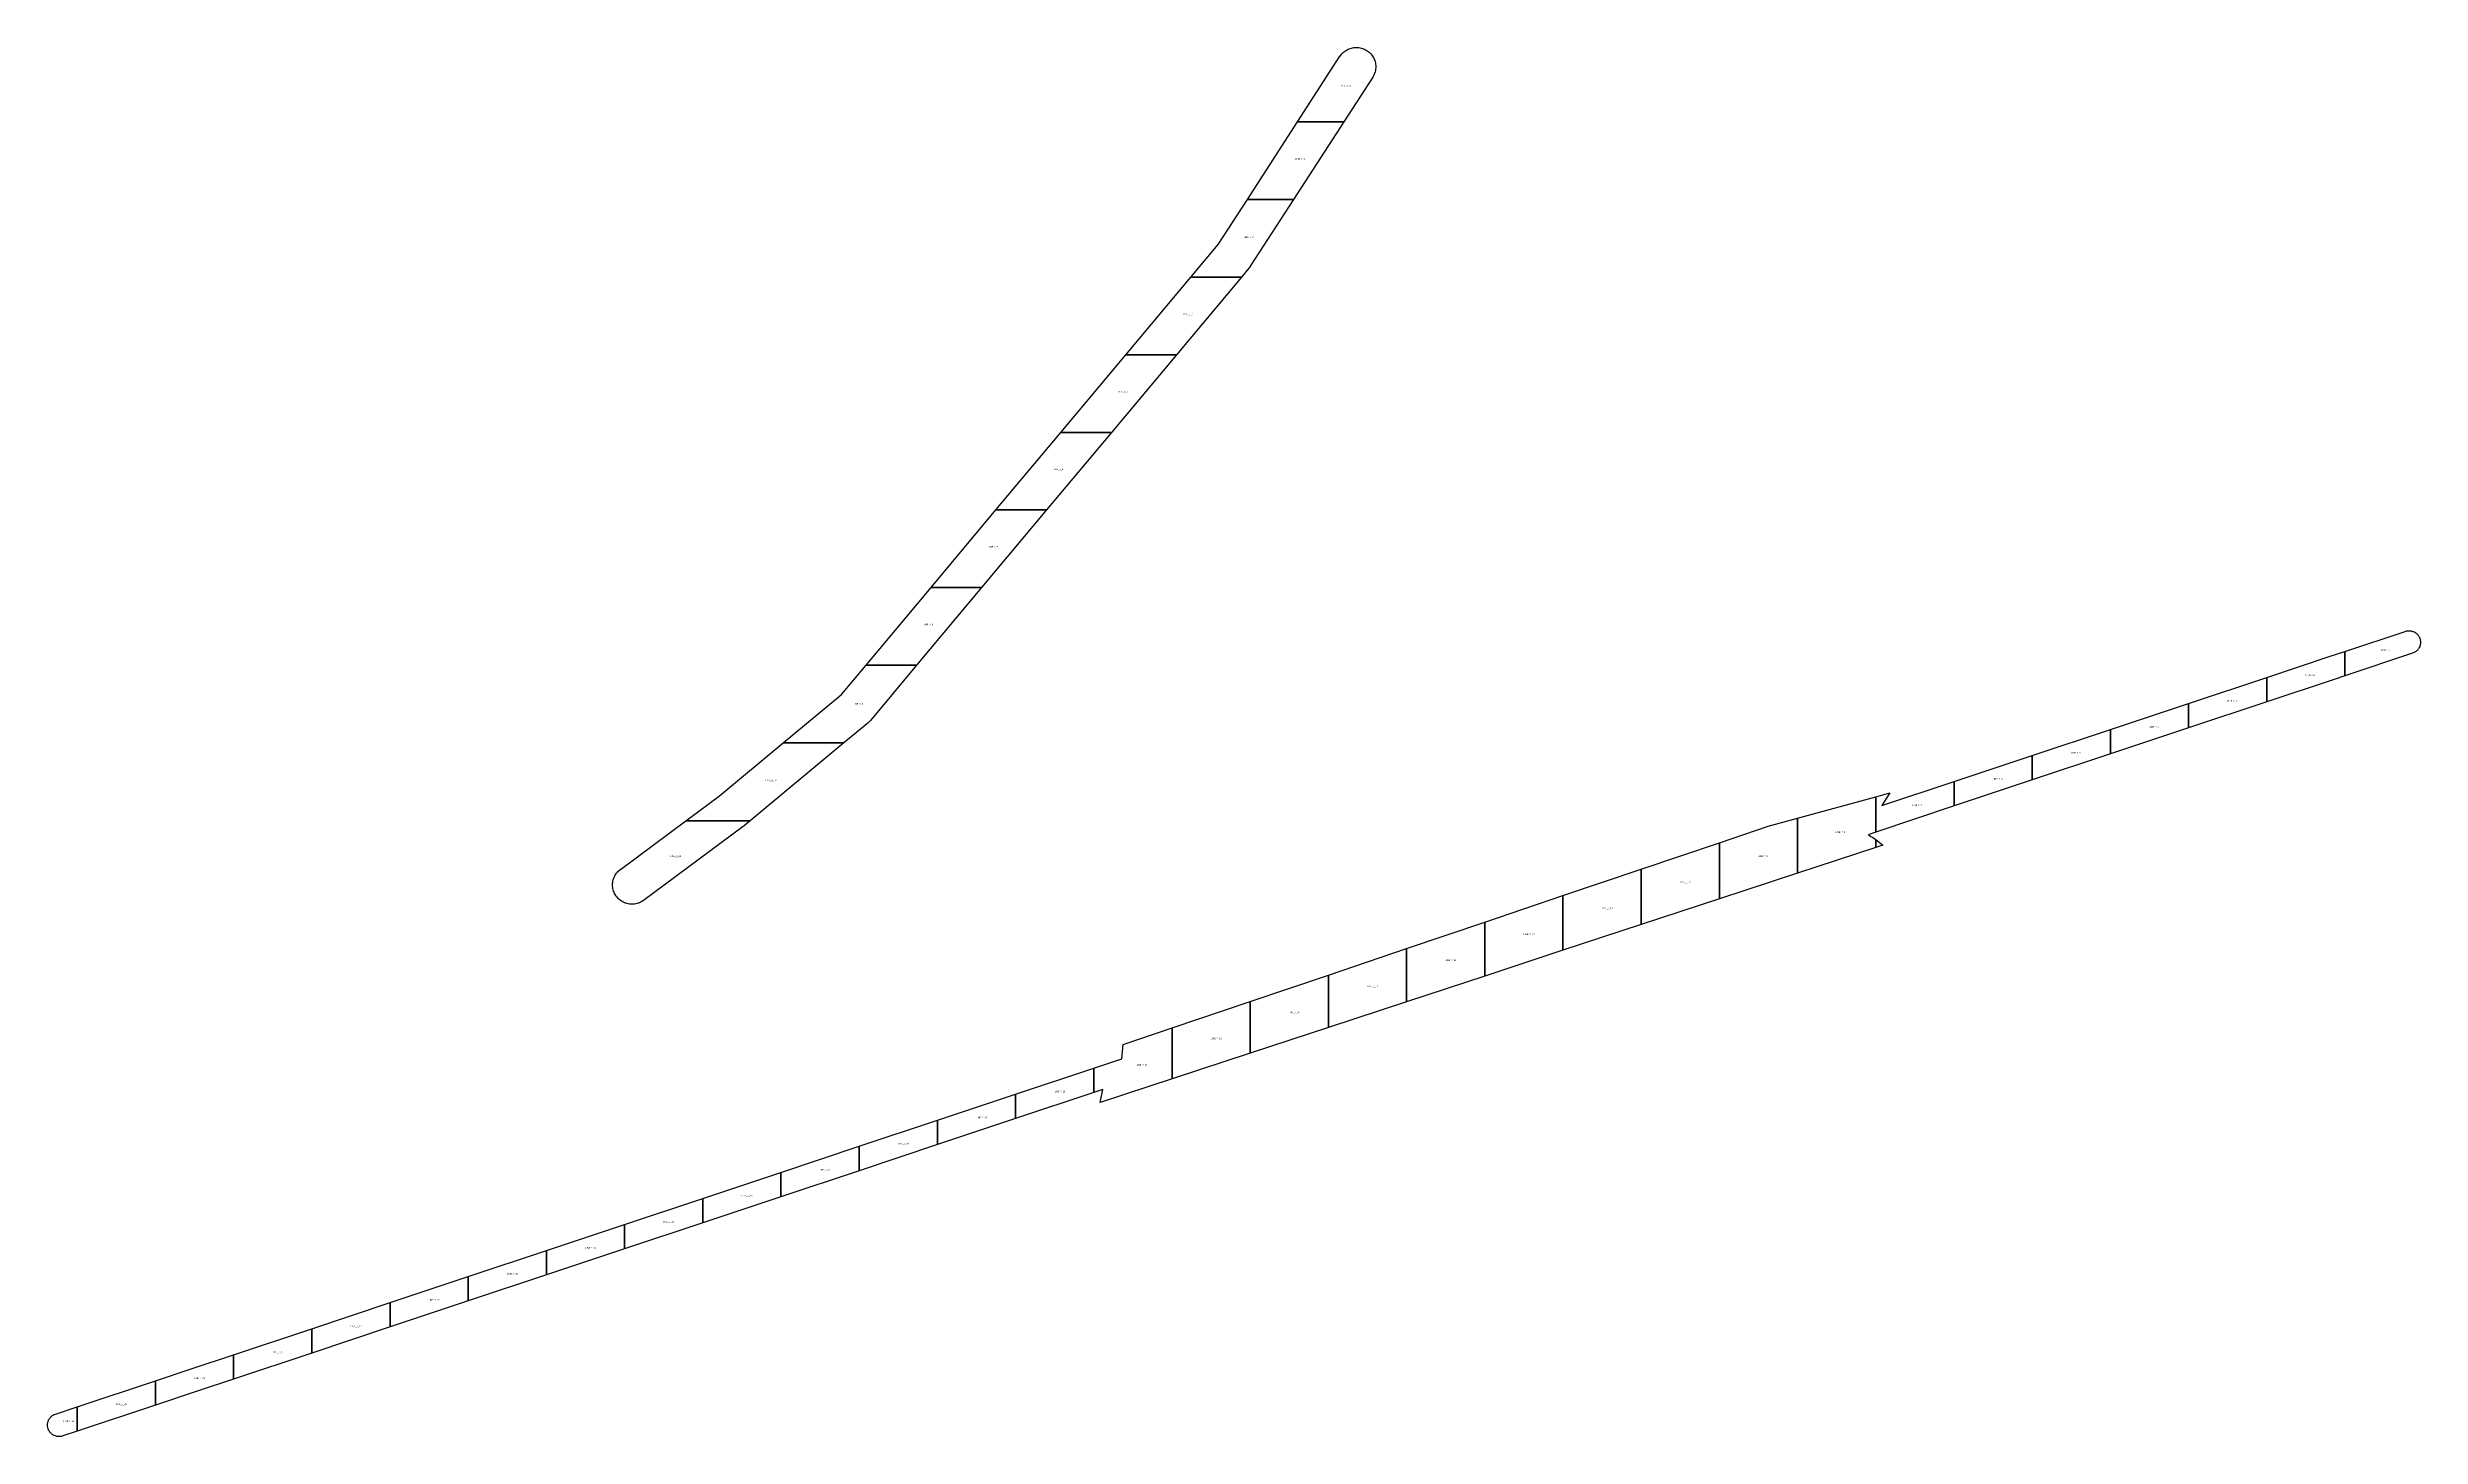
# Model space of a CAD drawing. Header units: inches. Extents: x 191938 to 500245, y 9613556 to 9818903.
# Drawn here: x 469756 to 500245, y 9729820 to 9747678 of the extents above; entities that cross this region are included whole.
import ezdxf

# ---------------------------------------------------------------- set-up
doc = ezdxf.new("R2010")
doc.units = ezdxf.units.IN
doc.header["$MEASUREMENT"] = 0
doc.layers.add('s', color=7, linetype='Continuous')
doc.layers.add('TILING_1_KM', color=10, linetype='Continuous')
doc.styles.get("Standard").update_dxf_attribs({"font": 'arial.ttf'})

msp = doc.modelspace()

# ---------------------------------------------------------------- linework, layer by layer
at = {"layer": 'TILING_1_KM'}
for points in [[(486412, 9746723), (485818, 9746723), (486362, 9747564), (486364, 9747568), (486374, 9747581), (486384, 9747594), (486396, 9747606), (486407, 9747617), (486420, 9747627), (486433, 9747636), (486447, 9747645), (486462, 9747653), (486477, 9747659), (486492, 9747665), (486508, 9747670), (486524, 9747674), (486540, 9747676), (486556, 9747678), (486572, 9747678), (486589, 9747678), (486605, 9747676), (486621, 9747674), (486637, 9747670), (486653, 9747665), (486668, 9747659), (486683, 9747653), (486697, 9747645), (486711, 9747636), (486724, 9747627), (486737, 9747617), (486749, 9747606), (486760, 9747594), (486771, 9747581), (486780, 9747568), (486789, 9747554), (486796, 9747540), (486803, 9747525), (486809, 9747510), (486814, 9747494), (486817, 9747478), (486820, 9747462), (486822, 9747446), (486822, 9747430), (486822, 9747414), (486820, 9747397), (486817, 9747381), (486814, 9747366), (486809, 9747350), (486803, 9747335), (486797, 9747320), (486789, 9747306), (486783, 9747295), (486412, 9746723)], [(485766, 9745724), (485172, 9745724), (485818, 9746723), (486412, 9746723), (485766, 9745724)], [(485096, 9744726), (484446, 9744726), (484798, 9745147), (485172, 9745724), (485766, 9745724), (485210, 9744865), (485208, 9744862), (485198, 9744848), (485192, 9744841), (485096, 9744726)], [(484262, 9743728), (483611, 9743728), (484446, 9744726), (485096, 9744726), (484262, 9743728)], [(483427, 9742730), (482777, 9742730), (483611, 9743728), (484262, 9743728), (483427, 9742730)], [(482592, 9741732), (481942, 9741732), (482777, 9742730), (483427, 9742730), (482592, 9741732)], [(481758, 9740734), (481108, 9740734), (481942, 9741732), (482592, 9741732), (481758, 9740734)], [(480923, 9739736), (480273, 9739736), (481108, 9740734), (481758, 9740734), (480923, 9739736)], [(499274, 9739601), (499274, 9739914), (500046, 9740172), (500056, 9740175), (500066, 9740177), (500075, 9740178), (500085, 9740179), (500095, 9740180), (500105, 9740179), (500115, 9740178), (500124, 9740177), (500134, 9740175), (500143, 9740172), (500152, 9740168), (500161, 9740164), (500170, 9740160), (500178, 9740155), (500186, 9740149), (500194, 9740143), (500201, 9740136), (500208, 9740129), (500214, 9740121), (500220, 9740114), (500225, 9740105), (500229, 9740097), (500234, 9740088), (500237, 9740079), (500240, 9740070), (500242, 9740060), (500244, 9740051), (500245, 9740041), (500245, 9740031), (500245, 9740022), (500244, 9740012), (500242, 9740002), (500240, 9739993), (500237, 9739984), (500234, 9739975), (500229, 9739966), (500225, 9739957), (500220, 9739949), (500214, 9739941), (500208, 9739934), (500201, 9739926), (500194, 9739920), (500186, 9739914), (500178, 9739908), (500170, 9739903), (500161, 9739898), (500152, 9739894), (500142, 9739890), (499274, 9739601)], [(499274, 9739601), (499134, 9739554), (498269, 9739266), (498269, 9739580), (499085, 9739851), (499274, 9739914), (499274, 9739601)], [(479987, 9738737), (479207, 9738737), (479958, 9739360), (480273, 9739736), (480923, 9739736), (480328, 9739025), (480324, 9739020), (480313, 9739008), (480301, 9738997), (480296, 9738993), (479987, 9738737)], [(498269, 9739266), (497265, 9738931), (497265, 9739245), (498269, 9739580), (498269, 9739266)], [(497265, 9738931), (496260, 9738596), (496260, 9738910), (497265, 9739245), (497265, 9738931)], [(496260, 9738596), (495255, 9738261), (495255, 9738575), (496260, 9738910), (496260, 9738596)], [(478783, 9737737), (477958, 9737737), (478390, 9738058), (479207, 9738737), (479987, 9738737), (478783, 9737737)], [(495255, 9738261), (494251, 9737927), (494251, 9738240), (495255, 9738575), (495255, 9738261)], [(494251, 9738240), (494251, 9737927), (493246, 9737592), (493246, 9738045), (493427, 9738095), (493324, 9737931), (494251, 9738240)], [(493246, 9737592), (493146, 9737558), (493159, 9737552), (493167, 9737546), (493184, 9737536), (493204, 9737525), (493234, 9737505), (493246, 9737496), (493246, 9737393), (492241, 9737062), (492241, 9737770), (493246, 9738045), (493246, 9737592)], [(477958, 9737737), (478783, 9737737), (478705, 9737673), (478697, 9737666), (478695, 9737664), (477415, 9736713), (477405, 9736706), (477391, 9736697), (477376, 9736690), (477361, 9736683), (477346, 9736677), (477331, 9736672), (477315, 9736669), (477298, 9736666), (477282, 9736664), (477266, 9736664), (477249, 9736664), (477233, 9736666), (477217, 9736669), (477201, 9736672), (477185, 9736677), (477170, 9736683), (477155, 9736690), (477141, 9736697), (477127, 9736706), (477114, 9736715), (477101, 9736726), (477089, 9736737), (477078, 9736749), (477067, 9736761), (477058, 9736774), (477049, 9736788), (477042, 9736803), (477035, 9736817), (477029, 9736833), (477024, 9736848), (477021, 9736864), (477018, 9736880), (477016, 9736896), (477016, 9736912), (477016, 9736929), (477018, 9736945), (477021, 9736961), (477024, 9736977), (477029, 9736992), (477035, 9737008), (477042, 9737022), (477049, 9737037), (477058, 9737050), (477067, 9737064), (477078, 9737076), (477089, 9737088), (477101, 9737099), (477114, 9737110), (477116, 9737111), (477958, 9737737)], [(492241, 9737062), (491237, 9736732), (491237, 9737455), (491864, 9737667), (492241, 9737770), (492241, 9737062)], [(491237, 9736732), (490232, 9736402), (490232, 9737114), (491237, 9737455), (491237, 9736732)], [(493335, 9737422), (493246, 9737393), (493246, 9737496), (493335, 9737422)], [(490232, 9736402), (489227, 9736072), (489227, 9736774), (490232, 9737114), (490232, 9736402)], [(489227, 9736072), (488223, 9735741), (488223, 9736434), (489227, 9736774), (489227, 9736072)], [(488223, 9735741), (487218, 9735411), (487218, 9736094), (488223, 9736434), (488223, 9735741)], [(487218, 9735411), (486213, 9735081), (486213, 9735753), (487218, 9736094), (487218, 9735411)], [(486213, 9735081), (485209, 9734750), (485209, 9735413), (486213, 9735753), (486213, 9735081)], [(485209, 9734750), (484204, 9734420), (484204, 9735073), (485209, 9735413), (485209, 9734750)], [(484204, 9734420), (483281, 9734117), (483316, 9734282), (483199, 9734243), (483199, 9734556), (483560, 9734677), (483578, 9734861), (484204, 9735073), (484204, 9734420)], [(483199, 9734243), (482194, 9733908), (482194, 9734221), (483199, 9734556), (483199, 9734243)], [(482194, 9733908), (481190, 9733573), (481190, 9733887), (482194, 9734221), (482194, 9733908)], [(481190, 9733573), (480185, 9733238), (480185, 9733552), (481190, 9733887), (481190, 9733573)], [(480185, 9733238), (479180, 9732903), (479180, 9733217), (480185, 9733552), (480185, 9733238)], [(479180, 9732903), (478176, 9732568), (478176, 9732882), (479180, 9733217), (479180, 9732903)], [(478176, 9732568), (477171, 9732234), (477171, 9732547), (478176, 9732882), (478176, 9732568)], [(477171, 9732234), (476166, 9731899), (476166, 9732212), (477171, 9732547), (477171, 9732234)], [(476166, 9731899), (475162, 9731564), (475162, 9731877), (476166, 9732212), (476166, 9731899)], [(475162, 9731564), (474157, 9731229), (474157, 9731542), (475162, 9731877), (475162, 9731564)], [(474157, 9731229), (473152, 9730894), (473152, 9731207), (474157, 9731542), (474157, 9731229)], [(473152, 9730894), (472148, 9730559), (472148, 9730873), (473152, 9731207), (473152, 9730894)], [(472148, 9730559), (471679, 9730403), (471143, 9730224), (471143, 9730538), (471600, 9730690), (472148, 9730873), (472148, 9730559)], [(471143, 9730224), (470138, 9729890), (470138, 9730203), (471143, 9730538), (471143, 9730224)], [(470138, 9729890), (469955, 9729829), (469945, 9729825), (469935, 9729823), (469925, 9729822), (469916, 9729821), (469906, 9729820), (469896, 9729821), (469886, 9729822), (469876, 9729823), (469867, 9729825), (469857, 9729828), (469848, 9729832), (469839, 9729836), (469831, 9729840), (469822, 9729845), (469814, 9729851), (469807, 9729857), (469799, 9729864), (469793, 9729871), (469787, 9729879), (469781, 9729886), (469776, 9729895), (469771, 9729903), (469767, 9729912), (469764, 9729921), (469761, 9729930), (469759, 9729940), (469757, 9729949), (469756, 9729959), (469756, 9729969), (469756, 9729978), (469757, 9729988), (469759, 9729998), (469761, 9730007), (469764, 9730016), (469767, 9730025), (469771, 9730034), (469776, 9730043), (469781, 9730051), (469787, 9730059), (469793, 9730066), (469799, 9730074), (469807, 9730080), (469814, 9730086), (469822, 9730092), (469830, 9730097), (469839, 9730102), (469848, 9730106), (469859, 9730110), (470138, 9730203), (470138, 9729890)]]:
    msp.add_lwpolyline(points, close=True, dxfattribs=at)

# ---------------------------------------------------------------- texts
at = {"layer": 's'}
for s, p in [('LINE_6_1', (486379, 9747177)), ('LINE_6_2', (485787, 9746237)), ('LINE_6_3', (485125, 9745230)), ('LINE_6_4', (484349, 9744241)), ('LINE_6_5', (483514, 9743243)), ('LINE_6_6', (482680, 9742245)), ('LINE_6_7', (481845, 9741247)), ('LINE_6_8', (481010, 9740249)), ('LINE_7_1', (499736, 9739925)), ('LINE_7_2', (498767, 9739604)), ('LINE_6_9', (480111, 9739229)), ('LINE_7_3', (497762, 9739269)), ('LINE_7_4', (496757, 9738934)), ('LINE_7_5', (495753, 9738599)), ('LINE_6_10', (478982, 9738247)), ('LINE_7_6', (494748, 9738265)), ('LINE_7_7', (493714, 9737928)), ('LINE_7_8', (492728, 9737580)), ('LINE_6_11', (477756, 9737273)), ('LINE_7_9', (491733, 9737272)), ('LINE_7_10', (490730, 9736940)), ('LINE_7_11', (489726, 9736605)), ('LINE_7_12', (488721, 9736269)), ('LINE_7_13', (487716, 9735934)), ('LINE_7_14', (486712, 9735599)), ('LINE_7_15', (485707, 9735264)), ('LINE_7_16', (484702, 9734928)), ('LINE_7_17', (483746, 9734589)), ('LINE_7_18', (482692, 9734246)), ('LINE_7_19', (481687, 9733911)), ('LINE_7_20', (480682, 9733576)), ('LINE_7_21', (479678, 9733241)), ('LINE_7_22', (478673, 9732907)), ('LINE_7_23', (477668, 9732572)), ('LINE_7_24', (476664, 9732237)), ('LINE_7_25', (475659, 9731902)), ('LINE_7_26', (474654, 9731567)), ('LINE_7_27', (473649, 9731232)), ('LINE_7_28', (472645, 9730897)), ('LINE_7_29', (471640, 9730562)), ('LINE_7_31', (469958, 9730009)), ('LINE_7_30', (470635, 9730228))]:
    msp.add_text(s, height=20, dxfattribs=at).set_placement(p)

doc.saveas('drawing.dxf')
